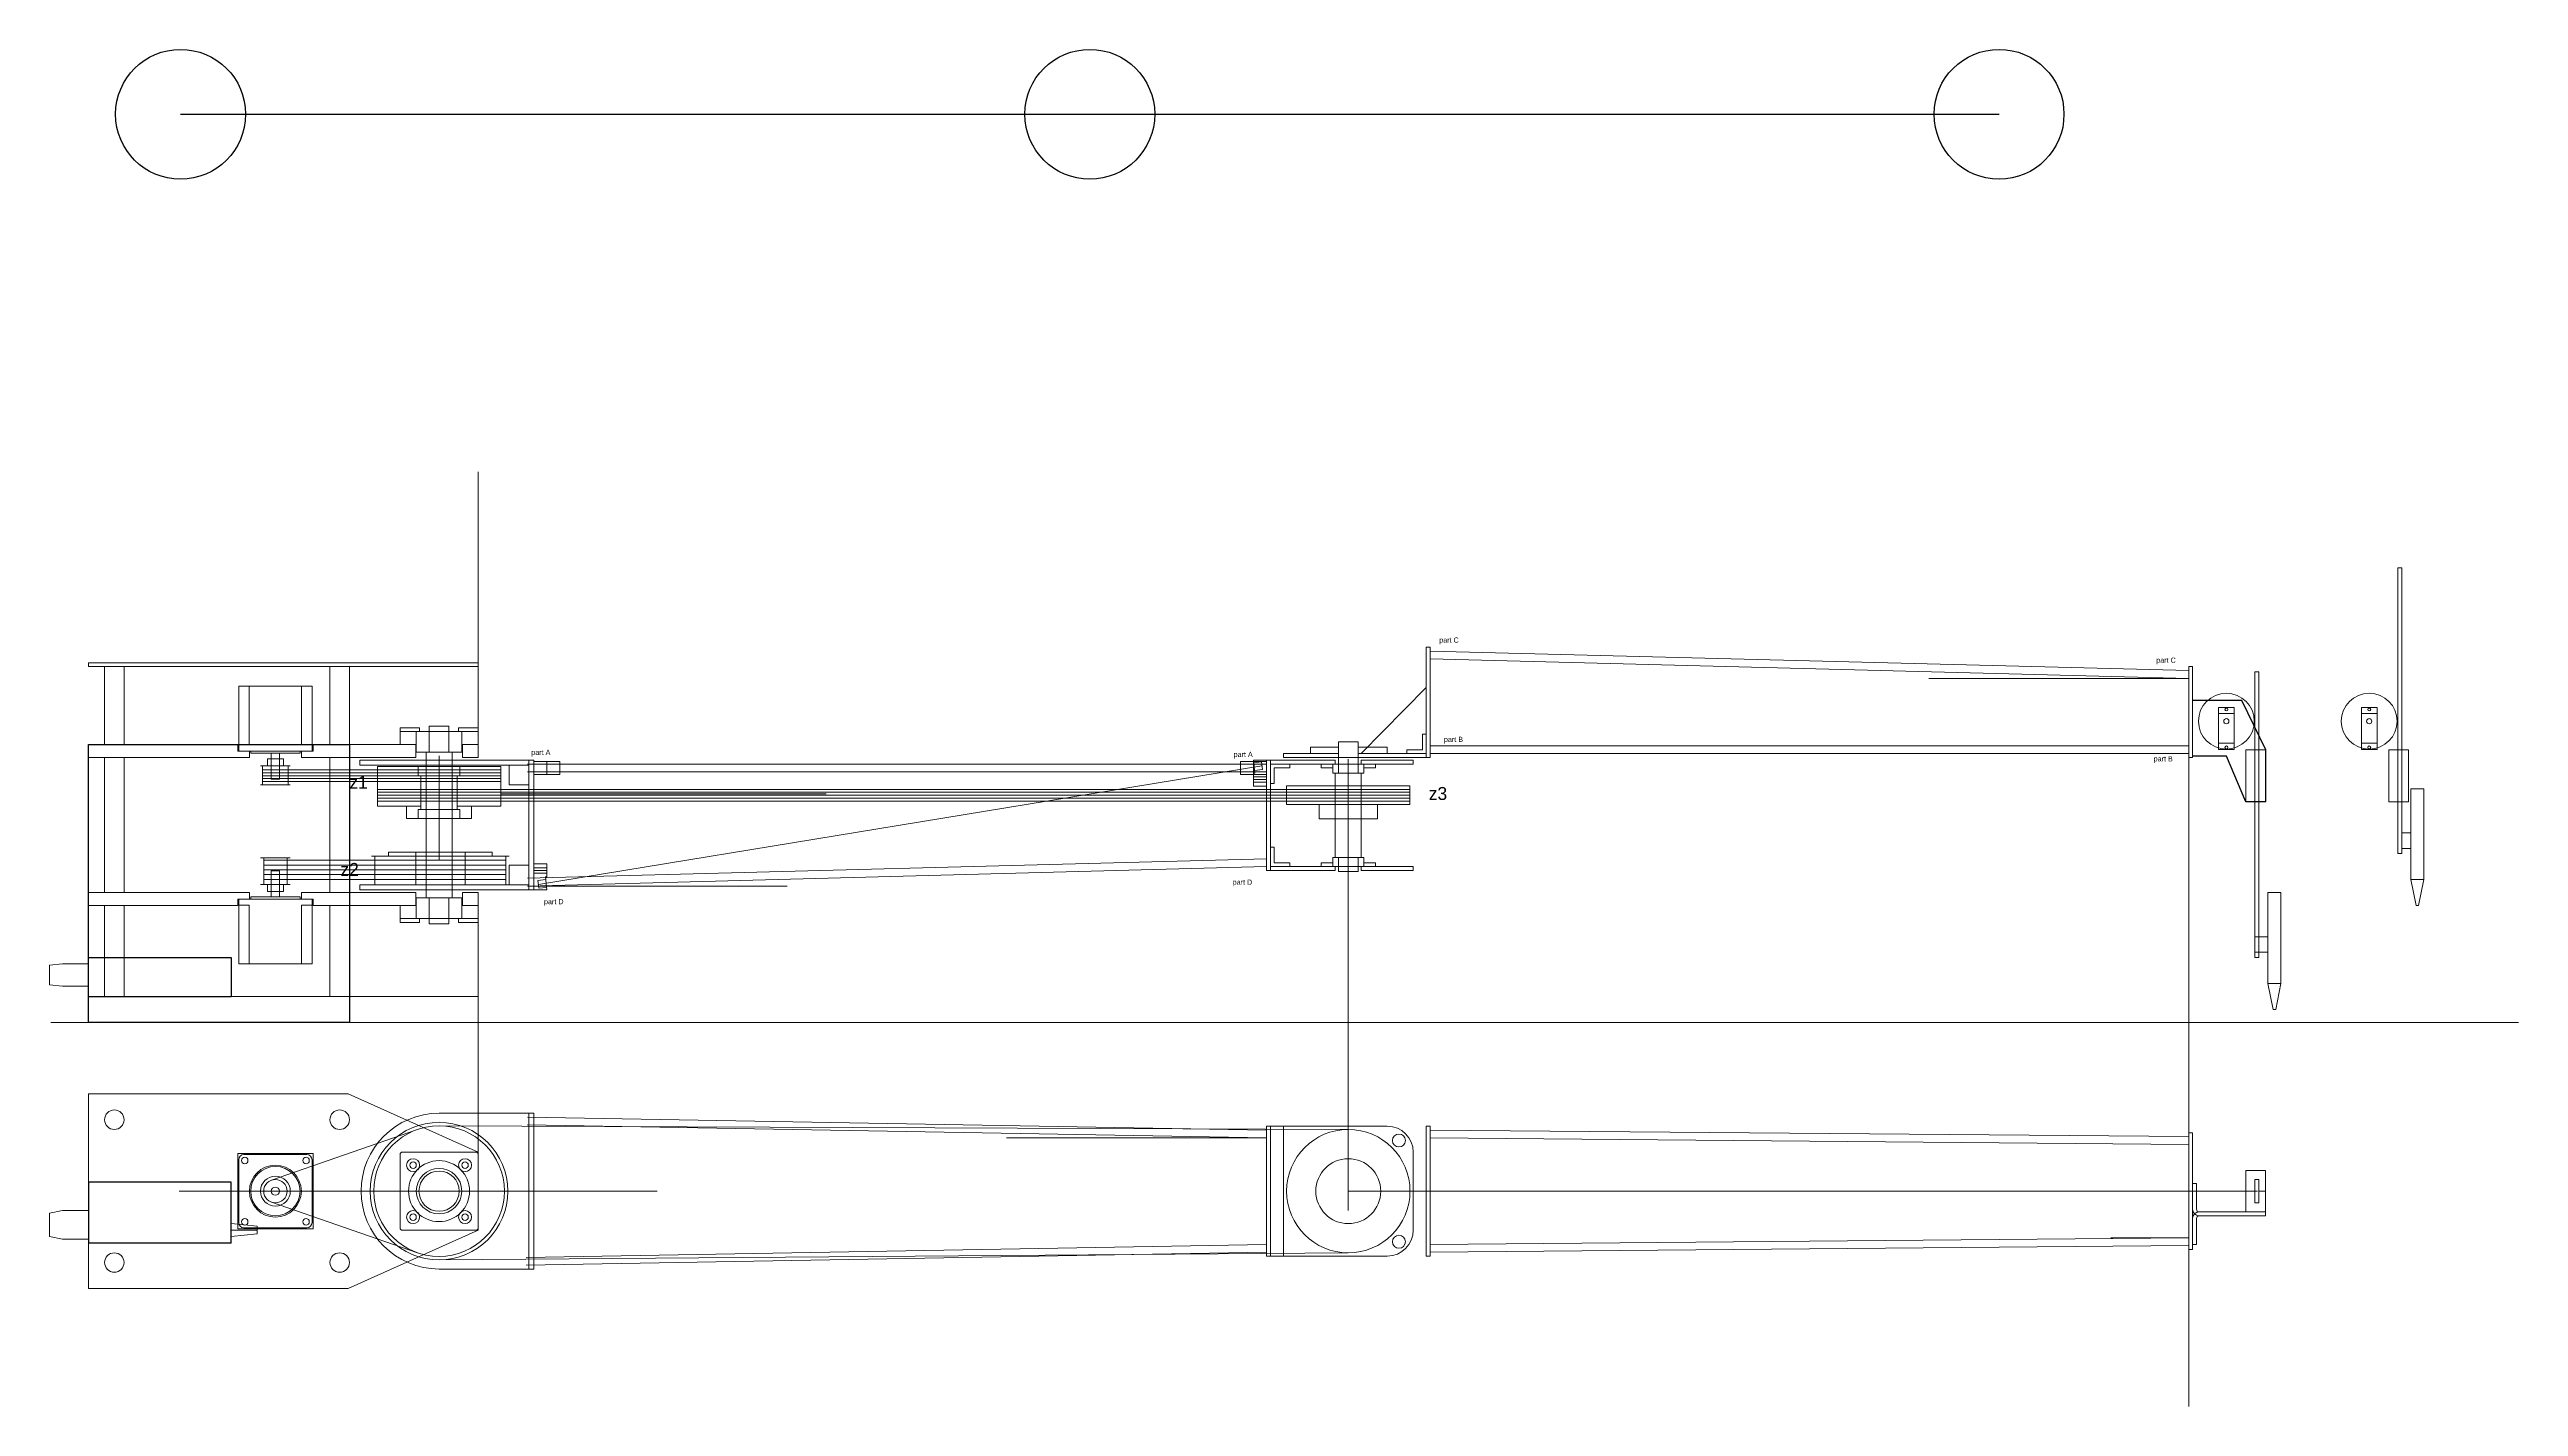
# Model space of a CAD drawing. Header units: millimetres. Extents: x -930 to 1800, y -2430 to 1500.
# Drawn here: x -101 to 1800, y -1996 to -950 of the extents above; entities that cross this region are included whole.
import ezdxf

# ---------------------------------------------------------------- set-up
doc = ezdxf.new("R2010")
doc.units = ezdxf.units.MM
doc.layers.get('0').update_dxf_attribs({"color": 178, "true_color": 0x000000})
for name, color, linetype, lineweight, true_color in [('axle', 178, 'Continuous', 0, 0x000000), ('bearing', 2, 'Continuous', 0, 0xffff00), ('belt', 5, 'Continuous', 0, 0x0000ff), ('dimension', 136, 'Continuous', 0, 0x008080), ('help', 6, 'Continuous', 0, 0xff00ff), ('housing', 3, 'Continuous', 0, 0x00ff00), ('motor', 2, 'Continuous', 0, 0xffff00), ('pulleys', 2, 'Continuous', 0, 0xffff00)]:
    doc.layers.add(name, color=color, linetype=linetype, lineweight=lineweight, true_color=true_color)
for name, color, linetype, true_color in [('cover', 178, 'Continuous', 0x000000), ('electronics', 4, 'Continuous', 0x00ffff), ('slider', 3, 'Continuous', 0x00ff00)]:
    doc.layers.add(name, color=color, linetype=linetype, true_color=true_color)
doc.styles.add('textstyle25', font='')
doc.styles.add('textstyle26', font='')
doc.styles.add('textstyle27', font='')
doc.styles.add('textstyle30', font='')
doc.styles.add('textstyle31', font='')
doc.styles.add('textstyle32', font='')
doc.styles.add('textstyle33', font='')
doc.styles.add('textstyle34', font='')
doc.styles.add('textstyle35', font='')
doc.styles.add('textstyle36', font='')
doc.styles.add('textstyle37', font='')
doc.styles.get('textstyle25').set_extended_font_data('American Typewriter')
doc.styles.get('textstyle26').set_extended_font_data('American Typewriter')
doc.styles.get('textstyle27').set_extended_font_data('American Typewriter')
doc.styles.get('textstyle30').set_extended_font_data('American Typewriter')
doc.styles.get('textstyle31').set_extended_font_data('American Typewriter')
doc.styles.get('textstyle32').set_extended_font_data('American Typewriter')
doc.styles.get('textstyle33').set_extended_font_data('American Typewriter')
doc.styles.get('textstyle34').set_extended_font_data('American Typewriter')
doc.styles.get('textstyle35').set_extended_font_data('American Typewriter')
doc.styles.get('textstyle36').set_extended_font_data('American Typewriter')
doc.styles.get('textstyle37').set_extended_font_data('American Typewriter')

msp = doc.modelspace()

# ---------------------------------------------------------------- linework, layer by layer
msp.add_line((0, -1000.5), (1400, -1000.5))
for centre in [(0, -1000.5), (700, -1000.5), (1400, -1000.5)]:
    msp.add_circle(centre, 50)
at = {"layer": 'axle'}
for p, q in [((191.5, -1471.9), (206.5, -1471.9)), ((191.5, -1491.9), (191.5, -1471.9)), ((206.5, -1471.9), (206.5, -1491.9)), ((191.5, -1491.9), (189, -1491.9)), ((189, -1491.9), (189, -1604.1)), ((209, -1491.9), (206.5, -1491.9)), ((209, -1604.1), (209, -1491.9)), ((891.5, -1484), (906.5, -1484)), ((891.5, -1484), (891.5, -1508)), ((891.5, -1496), (906.5, -1496)), ((906.5, -1484), (906.5, -1508)), ((891.5, -1508), (889, -1508)), ((889, -1508), (889, -1573)), ((889, -1516.9), (889, -1518.9)), ((889, -1516.9), (889, -1564.1)), ((909, -1508), (906.5, -1508)), ((909, -1573), (909, -1508)), ((909, -1516.9), (909, -1518.9)), ((909, -1564.1), (909, -1516.9)), ((889, -1564.1), (889, -1563.7)), ((889, -1573), (891.5, -1573)), ((891.5, -1573), (891.5, -1583.7)), ((906.5, -1573), (909, -1573)), ((906.5, -1573), (906.5, -1583.7)), ((909, -1564.1), (909, -1563.7)), ((891.5, -1583.7), (906.5, -1583.7)), ((189, -1604.1), (191.5, -1604.1)), ((191.5, -1604.1), (191.5, -1624.1)), ((209, -1604.1), (206.5, -1604.1)), ((206.5, -1624.1), (206.5, -1604.1)), ((191.5, -1624.1), (206.5, -1624.1))]:
    msp.add_line(p, q, dxfattribs=at)
at = {"layer": 'bearing'}
for p, q in [((181.5, -1491.9), (181.5, -1476)), ((181.5, -1476), (216.5, -1476)), ((191.5, -1491.9), (191.5, -1476)), ((206.5, -1491.9), (206.5, -1476)), ((216.5, -1491.9), (216.5, -1476)), ((181.5, -1491.9), (216.5, -1491.9)), ((191.5, -1491.9), (206.5, -1491.9)), ((887, -1501), (887, -1508)), ((887, -1501), (911, -1501)), ((891.5, -1508), (891.5, -1501)), ((906.5, -1508), (906.5, -1501)), ((911, -1501), (911, -1508)), ((183, -1503), (215, -1503)), ((183, -1503), (183, -1510)), ((183, -1510), (215, -1510)), ((189, -1503), (189, -1510)), ((209, -1503), (209, -1510)), ((215, -1503), (215, -1510)), ((911, -1508), (887, -1508)), ((183, -1536), (215, -1536)), ((183, -1536), (183, -1543)), ((189, -1536), (189, -1543)), ((209, -1536), (209, -1543)), ((215, -1536), (215, -1543)), ((183, -1543), (215, -1543)), ((887, -1573), (887, -1580)), ((887, -1573), (911, -1573)), ((891.5, -1580), (891.5, -1573)), ((906.5, -1580), (906.5, -1573)), ((911, -1573), (911, -1580)), ((911, -1580), (887, -1580)), ((181.5, -1620), (181.5, -1604.1)), ((181.5, -1604.1), (216.5, -1604.1)), ((191.5, -1620), (191.5, -1604.1)), ((206.5, -1620), (206.5, -1604.1)), ((216.5, -1620), (216.5, -1604.1)), ((181.5, -1620), (216.5, -1620)), ((191.5, -1620), (206.5, -1620))]:
    msp.add_line(p, q, dxfattribs=at)
at = {"layer": 'belt'}
for p, q in [((63.2, -1505.5), (246.5, -1505.5)), ((63.2, -1507.8), (246.5, -1507.8)), ((63.2, -1510), (246.5, -1510)), ((63.2, -1512.2), (246.5, -1512.2)), ((63.2, -1514.5), (246.5, -1514.5)), ((946.5, -1520.5), (151.5, -1520.5)), ((946.5, -1522.8), (151.5, -1522.8)), ((946.5, -1525), (151.5, -1525)), ((946.5, -1527.2), (151.5, -1527.2)), ((946.5, -1529.5), (151.5, -1529.5)), ((250.3, -1575), (64, -1575)), ((250.3, -1578.8), (64, -1578.8)), ((250.3, -1582.5), (64, -1582.5)), ((250.3, -1586.2), (64, -1586.2)), ((250.3, -1590), (64, -1590)), ((70, -1821.5), (182.5, -1782.5)), ((199, -1779.7), (899, -1782.5)), ((182.5, -1877.5), (70, -1838.5)), ((899, -1877.5), (199, -1883))]:
    msp.add_line(p, q, dxfattribs=at)
at = {"layer": 'cover'}
for p, q in [((-71, -1700), (-71, -1486)), ((-71, -1486), (130, -1486)), ((130, -1486), (130, -1700)), ((130, -1700), (-71, -1700))]:
    msp.add_line(p, q, dxfattribs=at)
at = {"layer": 'electronics'}
for p, q in [((-71, -1650), (39, -1650)), ((-71, -1680), (-71, -1650)), ((39, -1650), (39, -1680)), ((-71, -1680), (39, -1680)), ((39, -1823), (-71, -1823)), ((-71, -1823), (-71, -1870)), ((39, -1870), (39, -1823)), ((39, -1870), (-71, -1870))]:
    msp.add_line(p, q, dxfattribs=at)
at = {"layer": 'help'}
for p, q in [((229, -1476), (229, -1276)), ((959, -1442), (909, -1493)), ((1346, -1435), (1546, -1435)), ((199, -1574.7), (199, -1494.7)), ((282, -1509), (282, -1499)), ((826, -1499), (826, -1509)), ((826.2, -1500), (832.2, -1499.3)), ((826.9, -1506), (826.2, -1500)), ((832.2, -1499.3), (832.9, -1505.3)), ((849, -1496), (899, -1496)), ((899, -1496), (959, -1496)), ((899, -1497.3), (899, -1577.3)), ((1546, -1996), (1546, -1496)), ((275.5, -1593.7), (832.5, -1502.3)), ((826, -1510.9), (836, -1510.9)), ((826, -1513), (836, -1513)), ((826, -1515.1), (836, -1515.1)), ((832.9, -1505.3), (826.9, -1506)), ((899, -1583.7), (899, -1503.7)), ((199, -1525), (899, -1525)), ((247, -1524), (497, -1524)), ((899, -1844.8), (899, -1544.8)), ((267, -1595), (467, -1595)), ((282, -1580.9), (272, -1580.9)), ((282, -1583), (272, -1583)), ((282, -1585.1), (272, -1585.1)), ((275.1, -1590.7), (281.1, -1590)), ((275.8, -1596.7), (275.1, -1590.7)), ((281.8, -1596), (275.8, -1596.7)), ((281.1, -1590), (281.8, -1596)), ((229, -1620), (229, -1820)), ((-91, -1655), (-101, -1656)), ((-101, -1671), (-101, -1656)), ((-91, -1672), (-101, -1671)), ((-71, -1655), (-91, -1655)), ((-71, -1672), (-91, -1672)), ((-100, -1700), (1800, -1700)), ((635.9, -1789), (835.9, -1789)), ((199, -1830), (-1, -1830)), ((44, -1830), (102, -1830)), ((167, -1830), (367, -1830)), ((899, -1830), (1599, -1830)), ((1600, -1830), (1605.2, -1830)), ((-91, -1845), (-101, -1847)), ((-101, -1847), (-101, -1865)), ((-71, -1845), (-91, -1845)), ((59, -1857), (39, -1855)), ((39, -1860), (59, -1860)), ((59, -1857), (59, -1863)), ((-91, -1867), (-101, -1865)), ((-71, -1867), (-91, -1867)), ((59, -1863), (39, -1865)), ((1486, -1866), (1546, -1866))]:
    msp.add_line(p, q, dxfattribs=at)
at = {"layer": 'housing'}
for p, q in [((1707, -1570), (1707, -1350)), ((1707, -1350), (1710, -1350)), ((1710, -1570), (1710, -1350)), ((-71, -1423), (229, -1423)), ((-71, -1423), (-71, -1426)), ((229, -1423), (229, -1426)), ((959, -1496), (959, -1411)), ((959, -1411), (962, -1411)), ((959, -1421), (959, -1431)), ((959, -1421), (959, -1431)), ((962, -1496), (962, -1411)), ((962, -1414), (1546, -1429)), ((1546, -1435), (962, -1420)), ((-71, -1426), (229, -1426)), ((-58.5, -1486), (-58.5, -1426)), ((-58.5, -1426), (-43.5, -1426)), ((-43.5, -1426), (-43.5, -1486)), ((115, -1486), (115, -1426)), ((115, -1426), (130, -1426)), ((130, -1426), (130, -1486)), ((1546, -1496), (1546, -1426)), ((1549, -1426), (1546, -1426)), ((1549, -1496), (1549, -1426)), ((1597, -1650), (1597, -1430)), ((1597, -1430), (1600, -1430)), ((1600, -1650), (1600, -1430)), ((169, -1476), (169, -1473)), ((169, -1473), (184, -1473)), ((169, -1486), (169, -1476)), ((169, -1486), (169, -1476)), ((183.5, -1476), (169, -1476)), ((169, -1476), (181.5, -1476)), ((184, -1476), (169, -1476)), ((181.5, -1486), (181.5, -1476)), ((184, -1473), (184, -1476)), ((229, -1473), (214, -1473)), ((214, -1473), (214, -1476)), ((214, -1476), (229, -1476)), ((229, -1476), (214.5, -1476)), ((216.5, -1486), (216.5, -1476)), ((229, -1476), (216.5, -1476)), ((216.5, -1476), (229, -1476)), ((229, -1476), (229, -1473)), ((229, -1486), (229, -1476)), ((229, -1486), (229, -1476)), ((956, -1490), (956, -1478)), ((956, -1478), (959, -1478)), ((-71, -1496), (-71, -1486)), ((-71, -1486), (44, -1486)), ((53, -1496), (-71, -1496)), ((-58.5, -1496), (-58.5, -1600)), ((-43.5, -1600), (-43.5, -1496)), ((44, -1486), (44, -1491)), ((44, -1491), (53, -1491)), ((53, -1496), (53, -1491)), ((93, -1496), (93, -1491)), ((102, -1491), (93, -1491)), ((93, -1496), (181, -1496)), ((102, -1486), (102, -1491)), ((102, -1486), (181.5, -1486)), ((115, -1496), (115, -1600)), ((130, -1600), (130, -1496)), ((138, -1498), (138, -1502)), ((138, -1498), (268, -1498)), ((169, -1486), (181.5, -1486)), ((169, -1486), (181.5, -1486)), ((181, -1496), (181, -1486)), ((216.5, -1486), (229, -1486)), ((216.5, -1486), (229, -1486)), ((217, -1486), (229, -1486)), ((217, -1496), (217, -1486)), ((217, -1486), (229, -1486)), ((217, -1496), (229, -1496)), ((229, -1496), (229, -1486)), ((836, -1501), (267, -1501)), ((268, -1598), (268, -1498)), ((268, -1502), (268, -1498)), ((272, -1498), (268, -1498)), ((272, -1598), (272, -1498)), ((272, -1499), (292, -1499)), ((292, -1499), (292, -1509)), ((836, -1499), (816, -1499)), ((816, -1499), (816, -1509)), ((836, -1498), (826, -1498)), ((826, -1498), (827.1, -1508)), ((839, -1498), (836, -1498)), ((836, -1498), (839, -1498)), ((836, -1498), (836, -1583)), ((836, -1518), (836, -1498)), ((839, -1498), (839, -1501)), ((839, -1501), (839, -1498)), ((839, -1583), (839, -1498)), ((839, -1498), (889, -1498)), ((839, -1511), (839, -1501)), ((854, -1501), (839, -1501)), ((889, -1501), (839, -1501)), ((854, -1501), (839, -1501)), ((849, -1496), (849, -1493)), ((849, -1493), (891.5, -1493)), ((891.5, -1496), (849, -1496)), ((864, -1493), (854, -1493)), ((854, -1504), (854, -1501)), ((891.5, -1488), (870, -1488)), ((870, -1488), (870, -1493)), ((878, -1504), (878, -1501)), ((878, -1501), (887, -1501)), ((879, -1501), (887, -1501)), ((887, -1501), (887, -1504)), ((889, -1498), (889, -1501)), ((891.5, -1488), (891.5, -1493.1)), ((891.5, -1493), (891.5, -1496)), ((906.5, -1488), (906.5, -1493.1)), ((906.5, -1488), (929, -1488)), ((906.5, -1493), (939, -1493)), ((959, -1493), (906.5, -1493)), ((959, -1496), (906.5, -1496)), ((949, -1498), (909, -1498)), ((909, -1498), (909, -1501)), ((909, -1501), (949, -1501)), ((911, -1501), (920, -1501)), ((911, -1504), (911, -1501)), ((920, -1501), (920, -1504)), ((929, -1488), (929, -1493)), ((939, -1496), (942, -1496)), ((944, -1493), (944, -1490)), ((944, -1490), (956, -1490)), ((949, -1498), (949, -1501)), ((959, -1483), (959, -1493)), ((959, -1496), (959, -1493)), ((959, -1496), (959, -1496)), ((959, -1496), (962, -1496)), ((962, -1487), (1546, -1487)), ((1546, -1493), (962, -1493)), ((1549, -1496), (1546, -1496)), ((1549, -1493), (1549, -1483)), ((1549, -1496), (1549, -1493)), ((1590, -1490), (1605.3, -1490)), ((1590, -1530), (1590, -1490)), ((1605.3, -1530), (1605.3, -1490)), ((1700, -1490), (1715.3, -1490)), ((1700, -1530), (1700, -1490)), ((1715.3, -1530), (1715.3, -1490)), ((268, -1502), (138, -1502)), ((253, -1502), (253, -1517)), ((253, -1517), (268, -1517)), ((267, -1507), (836, -1507)), ((292, -1509), (272, -1509)), ((816, -1509), (836, -1509)), ((826, -1518), (826, -1508)), ((826, -1508), (827.1, -1508)), ((826, -1518), (836, -1518)), ((836, -1532), (836, -1512)), ((842, -1516), (839, -1516)), ((842, -1504), (854, -1504)), ((842, -1504), (842, -1516)), ((887, -1504), (878, -1504)), ((887, -1504), (879, -1504)), ((920, -1504), (911, -1504)), ((1727, -1520), (1717, -1520)), ((1717, -1520), (1717, -1590)), ((1727, -1590), (1727, -1520)), ((1590, -1530), (1605.3, -1530)), ((1700, -1530), (1715.3, -1530)), ((1710, -1554), (1717, -1554)), ((836, -1574), (267, -1589)), ((842, -1565), (839, -1565)), ((839, -1570), (839, -1580)), ((842, -1577), (842, -1565)), ((854, -1577), (842, -1577)), ((854, -1580), (854, -1577)), ((887, -1577), (878, -1577)), ((878, -1577), (878, -1580)), ((887, -1577), (879, -1577)), ((887, -1580), (887, -1577)), ((920, -1577), (911, -1577)), ((911, -1577), (911, -1580)), ((920, -1580), (920, -1577)), ((1707, -1570), (1710, -1570)), ((1710, -1566), (1717, -1566)), ((138, -1594), (138, -1598)), ((138, -1594), (268, -1594)), ((268, -1579), (253, -1579)), ((253, -1579), (253, -1594)), ((267, -1595), (836, -1580)), ((268, -1594), (268, -1598)), ((272, -1578), (272, -1598)), ((282, -1578), (272, -1578)), ((282, -1598), (280.9, -1588)), ((282, -1588), (280.9, -1588)), ((282, -1578), (282, -1588)), ((836, -1583), (839, -1583)), ((839, -1580), (839, -1583)), ((854, -1580), (839, -1580)), ((889, -1580), (839, -1580)), ((839, -1583), (889, -1583)), ((878, -1580), (887, -1580)), ((879, -1580), (887, -1580)), ((889, -1583), (889, -1580)), ((909, -1583), (909, -1580)), ((909, -1580), (949, -1580)), ((949, -1583), (909, -1583)), ((911, -1580), (920, -1580)), ((949, -1583), (949, -1580)), ((1721, -1610), (1717, -1590)), ((1717, -1590), (1727, -1590)), ((1727, -1590), (1723, -1610)), ((-71, -1610), (-71, -1600)), ((-71, -1600), (53, -1600)), ((44, -1610), (-71, -1610)), ((-58.5, -1610), (-58.5, -1680)), ((-43.5, -1680), (-43.5, -1610)), ((44, -1610), (44, -1605)), ((44, -1605), (53, -1605)), ((53, -1600), (53, -1605)), ((93, -1600), (93, -1605)), ((93, -1600), (181, -1600)), ((102, -1605), (93, -1605)), ((102, -1610), (102, -1605)), ((102, -1610), (181.5, -1610)), ((115, -1680), (115, -1610)), ((130, -1680), (130, -1610)), ((268, -1598), (138, -1598)), ((169, -1610), (169, -1620)), ((169, -1610), (181.5, -1610)), ((181, -1600), (181, -1610)), ((181.5, -1610), (181.5, -1620)), ((216.5, -1610), (229, -1610)), ((216.5, -1610), (216.5, -1620)), ((217, -1600), (217, -1610)), ((217, -1600), (229, -1600)), ((217, -1610), (229, -1610)), ((229, -1600), (229, -1610)), ((229, -1610), (229, -1620)), ((272, -1598), (268, -1598)), ((272, -1598), (282, -1598)), ((1617, -1600), (1607, -1600)), ((1607, -1600), (1607, -1670)), ((1617, -1670), (1617, -1600)), ((1723, -1610), (1721, -1610)), ((169, -1620), (181.5, -1620)), ((169, -1620), (169, -1623)), ((184, -1620), (169, -1620)), ((169, -1623), (184, -1623)), ((184, -1623), (184, -1620)), ((214, -1623), (214, -1620)), ((214, -1620), (229, -1620)), ((229, -1623), (214, -1623)), ((229, -1620), (216.5, -1620)), ((216.5, -1620), (229, -1620)), ((229, -1620), (229, -1623)), ((1597, -1634), (1607, -1634)), ((1597, -1646), (1607, -1646)), ((1597, -1650), (1600, -1650)), ((1611, -1690), (1607, -1670)), ((1607, -1670), (1617, -1670)), ((1617, -1670), (1613, -1690)), ((229, -1680), (-71, -1680)), ((-71, -1680), (-71, -1700)), ((229, -1700), (229, -1680)), ((1613, -1690), (1611, -1690)), ((-71, -1700), (229, -1700)), ((-71, -1905), (-71, -1755)), ((-71, -1755), (129, -1755)), ((129, -1755), (229, -1800)), ((272, -1770), (199, -1770)), ((266.9, -1779), (835.9, -1789)), ((267, -1773), (836, -1783)), ((268, -1770), (268, -1890)), ((272, -1770), (272, -1890)), ((839, -1780), (836, -1780)), ((836, -1780), (836, -1880)), ((849, -1780), (839, -1780)), ((839, -1780), (839, -1880)), ((849, -1780), (849, -1880)), ((849, -1780), (929, -1780)), ((959, -1780), (962, -1780)), ((959, -1880), (959, -1780)), ((962, -1780), (962, -1880)), ((962, -1783), (1546, -1788)), ((1549, -1785), (1546, -1785)), ((1546, -1785), (1546, -1875)), ((1549, -1875), (1549, -1785)), ((44, -1859), (44, -1801)), ((44, -1801), (102, -1801)), ((102, -1859), (102, -1801)), ((170, -1800), (169, -1801)), ((169, -1801), (169, -1859)), ((228, -1800), (170, -1800)), ((228, -1800), (229, -1801)), ((229, -1860), (229, -1800)), ((229, -1859), (229, -1801)), ((949, -1800), (949, -1860)), ((1546, -1794), (962, -1789)), ((1552, -1824), (1549, -1824)), ((1552, -1844), (1552, -1824)), ((1589.9, -1814), (1605.2, -1814)), ((1589.9, -1846), (1589.9, -1814)), ((1597, -1821), (1597, -1839)), ((1597, -1821), (1600, -1821)), ((1600, -1821), (1600, -1839)), ((1605.2, -1814), (1605.2, -1846)), ((1597, -1839), (1600, -1839)), ((102, -1859), (44, -1859)), ((229, -1860), (129, -1905)), ((169, -1859), (170, -1860)), ((170, -1860), (228, -1860)), ((229, -1859), (228, -1860)), ((1552, -1851), (1552, -1871)), ((1605.2, -1846), (1554, -1846)), ((1605.2, -1849), (1554, -1849)), ((1589.9, -1846), (1605.2, -1846)), ((1605.2, -1846), (1605.2, -1849)), ((836, -1871), (266, -1881)), ((266, -1887), (836, -1877)), ((836, -1880), (839, -1880)), ((839, -1880), (849, -1880)), ((849, -1880), (929, -1880)), ((962, -1880), (959, -1880)), ((1546, -1866), (962, -1871)), ((962, -1877), (1546, -1872)), ((1546, -1875), (1549, -1875)), ((1552, -1871), (1549, -1871)), ((272, -1890), (199, -1890)), ((-71, -1905), (129, -1905))]:
    msp.add_line(p, q, dxfattribs=at)
for centre, radius in [((-51, -1775), 7.5), ((122.5, -1775), 7.5), ((938, -1791), 5), ((49.4, -1806.4), 2.5), ((96.6, -1806.4), 2.5), ((179, -1810), 5), ((219, -1810), 5), ((73, -1830), 20), ((179, -1810), 2.5), ((199, -1830), 17.5), ((199, -1830), 15.5), ((219, -1810), 2.5), ((49.4, -1853.6), 2.5), ((96.6, -1853.6), 2.5), ((179, -1850), 5), ((179, -1850), 2.5), ((219, -1850), 5), ((219, -1850), 2.5), ((-51, -1885), 7.5), ((122.5, -1885), 7.5), ((938, -1869), 5)]:
    msp.add_circle(centre, radius, dxfattribs=at)
for centre, radius, start, end in [((199, -1830), 60, 90, 270), ((929, -1800), 20, 0, 90), ((929, -1860), 20, 270, 0), ((1554, -1844), 5, 180, 270), ((1554, -1851), 5, 90, 180), ((1554, -1844), 2, 180, 270), ((1554, -1851), 2, 90, 180)]:
    msp.add_arc(centre, radius, start, end, dxfattribs=at)
at = {"layer": 'motor'}
for p, q in [((44.8, -1441), (101.2, -1441)), ((44.8, -1491), (44.8, -1441)), ((52.8, -1441), (52.8, -1486.2)), ((93.2, -1486.2), (93.2, -1441)), ((101.2, -1491), (101.2, -1441)), ((1569, -1462.2), (1569, -1457.5)), ((1569, -1457.5), (1581, -1457.5)), ((1569, -1485), (1569, -1462.2)), ((1569, -1462.2), (1581, -1462.2)), ((1581, -1462.2), (1581, -1457.5)), ((1581, -1462.2), (1581, -1485)), ((1679, -1462.2), (1679, -1457.5)), ((1679, -1457.5), (1691, -1457.5)), ((1679, -1485), (1679, -1462.2)), ((1679, -1462.2), (1691, -1462.2)), ((1691, -1462.2), (1691, -1457.5)), ((1691, -1462.2), (1691, -1485)), ((52.8, -1486.2), (44.8, -1486.2)), ((44.8, -1491), (101.2, -1491)), ((54, -1491), (92, -1491)), ((54, -1492.6), (54, -1491)), ((54, -1492.6), (92, -1492.6)), ((69.8, -1492.6), (76.2, -1492.6)), ((69.8, -1512.6), (69.8, -1492.6)), ((76.2, -1512.6), (76.2, -1492.6)), ((92, -1492.6), (92, -1491)), ((101.2, -1486.2), (93.2, -1486.2)), ((1581, -1485), (1569, -1485)), ((1569, -1489.7), (1569, -1485)), ((1569, -1489.7), (1581, -1489.7)), ((1581, -1489.7), (1581, -1485)), ((1691, -1485), (1679, -1485)), ((1679, -1489.7), (1679, -1485)), ((1679, -1489.7), (1691, -1489.7)), ((1691, -1489.7), (1691, -1485)), ((69.8, -1512.6), (76.2, -1512.6)), ((69.8, -1583.4), (76.2, -1583.4)), ((69.8, -1583.4), (69.8, -1603.4)), ((76.2, -1583.4), (76.2, -1603.4)), ((44.8, -1605), (101.2, -1605)), ((44.8, -1605), (44.8, -1655)), ((52.8, -1609.8), (44.8, -1609.8)), ((52.8, -1655), (52.8, -1609.8)), ((54, -1603.4), (92, -1603.4)), ((54, -1603.4), (54, -1605)), ((54, -1605), (92, -1605)), ((69.8, -1603.4), (76.2, -1603.4)), ((92, -1603.4), (92, -1605)), ((101.2, -1609.8), (93.2, -1609.8)), ((93.2, -1609.8), (93.2, -1655)), ((101.2, -1605), (101.2, -1655)), ((44.8, -1655), (101.2, -1655)), ((44.8, -1854.2), (44.8, -1805.8)), ((48.8, -1801.8), (97.2, -1801.8)), ((101.2, -1854.2), (101.2, -1805.8)), ((48.8, -1858.2), (97.2, -1858.2))]:
    msp.add_line(p, q, dxfattribs=at)
for centre, radius in [((1575, -1468), 21.5), ((1575, -1459), 1.1), ((1685, -1468), 21.5), ((1685, -1459), 1.1), ((1575, -1468), 2), ((1685, -1468), 2), ((1575, -1488.2), 1.1), ((1685, -1488.2), 1.1), ((49.4, -1806.4), 2.5), ((96.6, -1806.4), 2.5), ((73, -1830), 19), ((73, -1830), 3.17), ((49.4, -1853.6), 2.5), ((96.6, -1853.6), 2.5)]:
    msp.add_circle(centre, radius, dxfattribs=at)
for centre, start, end in [((48.8, -1805.8), 90, 180), ((97.2, -1805.8), 0, 90), ((48.8, -1854.2), 180, 270), ((97.2, -1854.2), 270, 0)]:
    msp.add_arc(centre, 4, start, end, dxfattribs=at)
at = {"layer": 'pulleys'}
for p, q in [((79.2, -1497), (66.8, -1497)), ((66.8, -1497), (66.8, -1502.5)), ((79.2, -1497), (79.2, -1502.5)), ((84.5, -1502.5), (61.5, -1502.5)), ((84.5, -1517), (61.5, -1517)), ((82.8, -1502.5), (63.2, -1502.5)), ((63.2, -1517), (63.2, -1502.5)), ((82.8, -1517), (63.2, -1517)), ((79.2, -1502.5), (66.8, -1502.5)), ((82.8, -1517), (82.8, -1502.5)), ((151.5, -1533.5), (151.5, -1503)), ((183, -1503), (151.5, -1503)), ((183, -1503), (183, -1510)), ((183, -1510), (185, -1510)), ((185, -1510), (185, -1536)), ((215, -1510), (213, -1510)), ((213, -1510), (213, -1536)), ((215, -1503), (215, -1510)), ((215, -1503), (246.5, -1503)), ((246.5, -1533.5), (246.5, -1503)), ((851.5, -1517.8), (946.5, -1517.8)), ((851.5, -1532.2), (851.5, -1517.8)), ((946.5, -1532.2), (946.5, -1517.8)), ((185, -1533.5), (151.5, -1533.5)), ((174, -1543), (174, -1533.5)), ((185, -1536), (183, -1536)), ((183, -1536), (183, -1543)), ((213, -1533.5), (246.5, -1533.5)), ((213, -1536), (215, -1536)), ((215, -1536), (215, -1543)), ((224, -1543), (224, -1533.5)), ((851.5, -1532.2), (946.5, -1532.2)), ((876.5, -1532.2), (921.5, -1532.2)), ((876.5, -1543.2), (876.5, -1532.2)), ((921.5, -1543.2), (921.5, -1532.2)), ((183, -1543), (174, -1543)), ((215, -1543), (224, -1543)), ((876.5, -1543.2), (921.5, -1543.2)), ((84.5, -1573.2), (61.5, -1573.2)), ((82, -1573.2), (64, -1573.2)), ((64, -1573.2), (64, -1593.7)), ((82, -1573.2), (82, -1593.7)), ((253, -1572), (147, -1572)), ((250.3, -1572), (149.6, -1572)), ((149.6, -1594), (149.6, -1572)), ((240, -1569), (160, -1569)), ((160, -1569), (160, -1572)), ((181, -1569), (181, -1594)), ((219, -1569), (219, -1594)), ((240, -1569), (240, -1572)), ((250.3, -1594), (250.3, -1572)), ((84.5, -1593.7), (61.5, -1593.7)), ((82, -1593.7), (64, -1593.7)), ((82, -1593.7), (64, -1593.7)), ((79.2, -1593.7), (66.8, -1593.7)), ((66.8, -1593.7), (66.8, -1599.2)), ((79.2, -1593.7), (79.2, -1599.2)), ((250.3, -1594), (149.6, -1594)), ((79.2, -1599.2), (66.8, -1599.2))]:
    msp.add_line(p, q, dxfattribs=at)
for centre, radius in [((199, -1830), 53), ((199, -1830), 50.3), ((899, -1830), 47.5), ((899, -1830), 25), ((73, -1830), 11.5), ((73, -1830), 9), ((199, -1830), 23.5)]:
    msp.add_circle(centre, radius, dxfattribs=at)
at = {"layer": 'slider'}
for p, q in [((1587, -1452), (1549, -1452)), ((1605.3, -1490), (1587, -1452)), ((1575, -1495), (1549, -1495)), ((1590, -1530), (1575, -1495)), ((1605.3, -1530), (1605.3, -1490)), ((1605.3, -1530), (1590, -1530))]:
    msp.add_line(p, q, dxfattribs=at)

# ---------------------------------------------------------------- texts
at = {"layer": 'dimension', "char_height": 1, "attachment_point": 1}
for s, insert, style in [('\\H4;part C', (969, -1403.5), 'textstyle35'), ('\\H4;part C', (1521, -1419), 'textstyle34'), ('\\H4;part B', (972.6, -1480), 'textstyle31'), ('\\H4;part A', (270, -1490), 'textstyle32'), ('\\H4;part A', (810.7, -1491.6), 'textstyle33'), ('\\H4;part B', (1519, -1495), 'textstyle30'), ('\\H10;z1', (130, -1510), 'textstyle25'), ('\\H10;z3', (961, -1518.7), 'textstyle27'), ('\\H10;z2', (123.1, -1577.2), 'textstyle26'), ('\\H4;part D', (810, -1590), 'textstyle36'), ('\\H4;part D', (279.8, -1605), 'textstyle37')]:
    msp.add_mtext(s, dxfattribs=dict(at, insert=insert, style=style))

doc.saveas('drawing.dxf')
